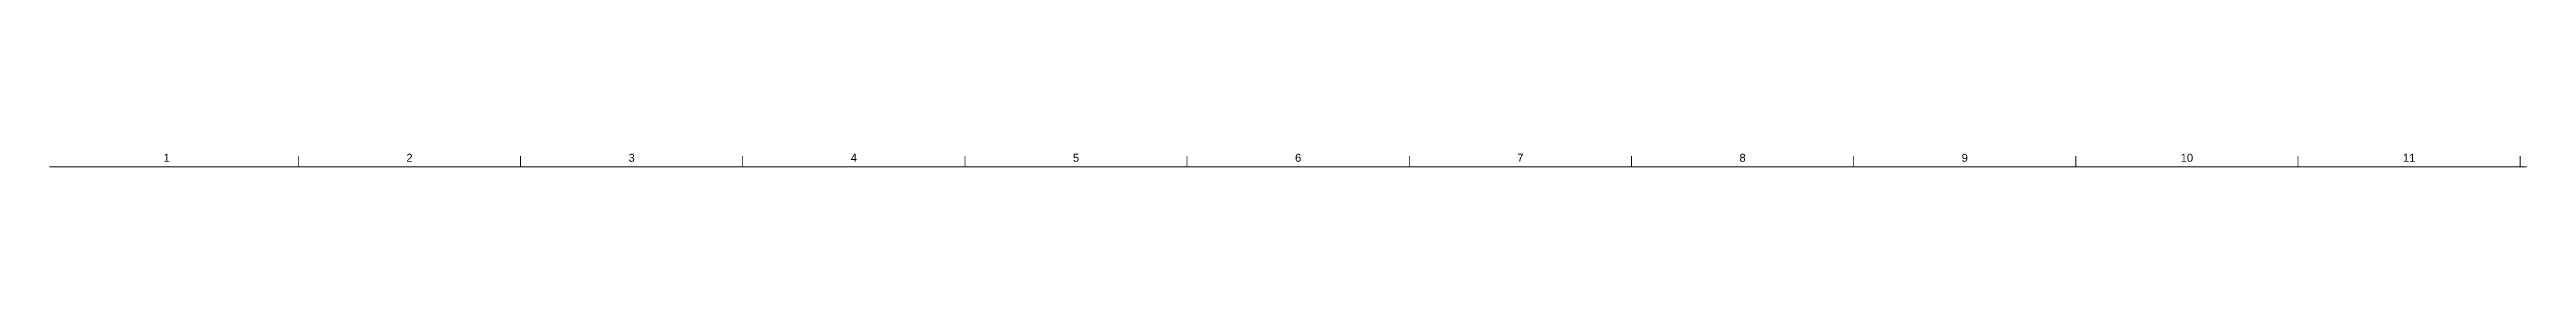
# Paper-space layout 'A710' of a CAD drawing. Header units: centimetres. Extents: x 1317 to 12855, y 80 to 835.
# Drawn here: x 1320 to 1877, y 832 to 835 of the extents above; entities that cross this region are included whole.
import ezdxf
from ezdxf.enums import TextEntityAlignment as Align

# ---------------------------------------------------------------- set-up
doc = ezdxf.new("R2010")
doc.units = ezdxf.units.CM
doc.layers.add('G-ANNO-TEXT', color=3, linetype='Continuous', lineweight=18)
doc.layers.add('G-ANNO-TTLB', color=3, linetype='Continuous', lineweight=18)
doc.styles.add('ARIAL', font='arial.ttf')

psp = doc.layouts.new('A710')

# ---------------------------------------------------------------- texts
at = {"layer": 'G-ANNO-TEXT', "style": 'ARIAL'}
for s, p in [('1', (1346.0886, 834.3889)), ('2', (1400.7394, 834.3889)), ('3', (1450.7394, 834.3889)), ('4', (1500.7394, 834.3889)), ('5', (1550.7394, 834.3889)), ('6', (1600.7394, 834.3889)), ('7', (1650.7394, 834.3889)), ('8', (1700.7394, 834.3889)), ('9', (1750.7394, 834.3889)), ('10', (1800.7394, 834.3889)), ('11', (1850.7394, 834.3889))]:
    psp.add_text(s, height=1.8, dxfattribs=at).set_placement(p, align=Align.MIDDLE_CENTER)

# ---------------------------------------------------------------- linework, layer by layer
at = {"layer": 'G-ANNO-TTLB'}
psp.add_line((1877.1533, 832.3185), (1319.7394, 832.3185), dxfattribs=at)
at = {"layer": 'G-ANNO-TTLB', "const_width": 0.18, "flags": 128}
for points in [[(1375.7394, 834.8185), (1375.7394, 832.3185)], [(1425.7394, 834.8185), (1425.7394, 832.3185)], [(1475.7394, 834.8185), (1475.7394, 832.3185)], [(1525.7394, 834.8185), (1525.7394, 832.3185)], [(1575.7394, 834.8185), (1575.7394, 832.3185)], [(1625.7394, 834.8185), (1625.7394, 832.3185)], [(1675.7394, 834.8185), (1675.7394, 832.3185)], [(1725.7394, 834.8185), (1725.7394, 832.3185)], [(1775.7394, 834.8185), (1775.7394, 832.3185)], [(1825.7394, 834.8185), (1825.7394, 832.3185)], [(1875.7394, 834.8185), (1875.7394, 832.3185)]]:
    psp.add_lwpolyline(points, dxfattribs=at)

psp.set_redraw_order([(e.dxf.handle, doc.entitydb.next_handle()) for e in psp.query("TEXT MTEXT ATTDEF DIMENSION ARC_DIMENSION")])  # texts and dimensions are drawn at this point

doc.saveas('drawing.dxf')
